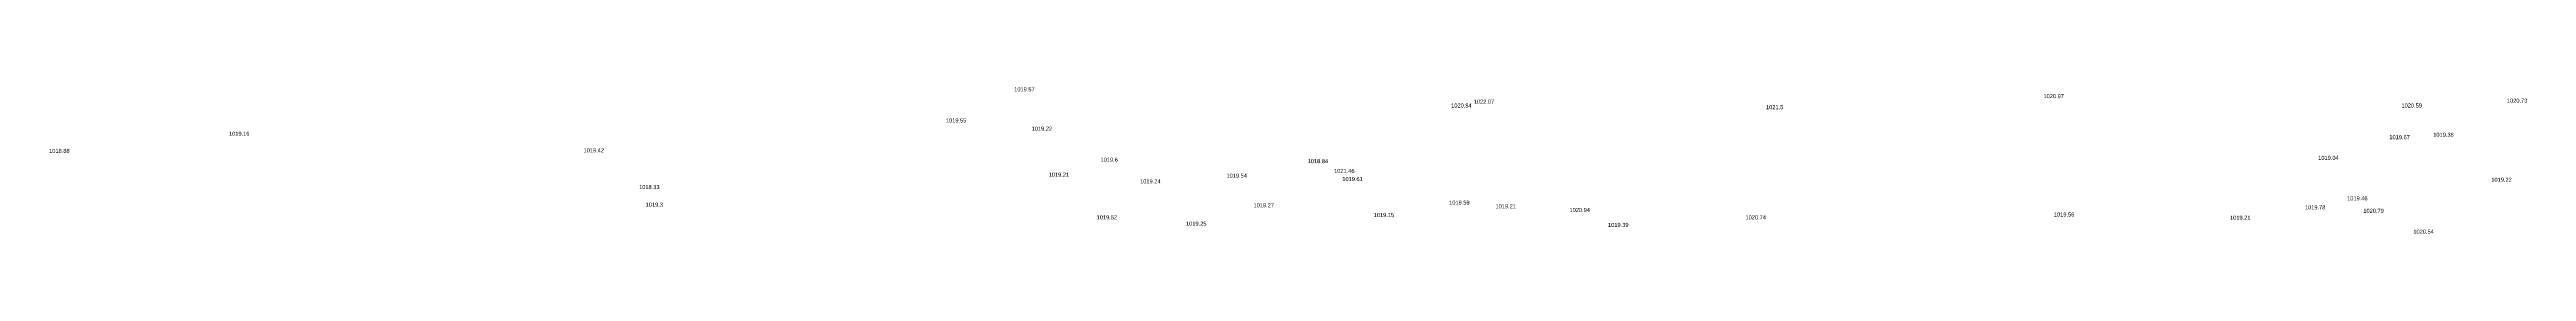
# Model space of a CAD drawing. Header units: inches. Extents: x 628884 to 629912, y 4519174 to 4520145.
# Drawn here: x 629163.5 to 629284.3, y 4519507.6 to 4519514.8 of the extents above; entities that cross this region are included whole.
import ezdxf

# ---------------------------------------------------------------- set-up
doc = ezdxf.new("R2010")
doc.units = ezdxf.units.IN
doc.header["$MEASUREMENT"] = 0

msp = doc.modelspace()

# ---------------------------------------------------------------- texts
for s, p in [('1019.57', (629210.56, 4519514.59, 1019.57)), ('1020.97', (629260.75, 4519514.26, 1020.97)), ('1019.55', (629207.23, 4519513.07, 1019.55)), ('1020.84', (629231.87, 4519513.8, 1020.84)), ('1022.07', (629232.97, 4519513.99, 1022.07)), ('1021.5', (629247.22, 4519513.72, 1021.5)), ('1020.59', (629278.21, 4519513.8, 1020.59)), ('1020.73', (629283.35, 4519514.04, 1020.73)), ('1019.16', (629172.27, 4519512.42, 1019.16)), ('1019.22', (629211.41, 4519512.67, 1019.22)), ('1019.67', (629277.62, 4519512.25, 1019.67)), ('1019.36', (629279.76, 4519512.37, 1019.36)), ('1018.88', (629163.5, 4519511.58, 1018.88)), ('1019.42', (629189.56, 4519511.61, 1019.42)), ('1019.6', (629214.77, 4519511.15, 1019.6)), ('1018.84', (629224.87, 4519511.08, 1018.84)), ('1021.46', (629226.16, 4519510.6, 1021.46)), ('1019.04', (629274.15, 4519511.24, 1019.04)), ('1018.33', (629192.27, 4519509.81, 1018.33)), ('1019.21', (629212.24, 4519510.42, 1019.21)), ('1019.24', (629216.7, 4519510.09, 1019.24)), ('1019.54', (629220.91, 4519510.37, 1019.54)), ('1019.61', (629226.56, 4519510.2, 1019.61)), ('1019.22', (629282.59, 4519510.17, 1019.22)), ('1019.3', (629192.59, 4519508.95, 1019.3)), ('1019.52', (629214.58, 4519508.33, 1019.52)), ('1019.27', (629222.23, 4519508.92, 1019.27)), ('1019.15', (629228.09, 4519508.44, 1019.15)), ('1019.59', (629231.77, 4519509.05, 1019.59)), ('1019.21', (629234.03, 4519508.87, 1019.21)), ('1020.94', (629237.64, 4519508.69, 1020.94)), ('1020.74', (629246.22, 4519508.33, 1020.74)), ('1019.56', (629261.26, 4519508.47, 1019.56)), ('1019.21', (629269.85, 4519508.31, 1019.21)), ('1019.78', (629273.5, 4519508.82, 1019.78)), ('1019.46', (629275.56, 4519509.26, 1019.46)), ('1020.79', (629276.35, 4519508.65, 1020.79)), ('1019.25', (629218.94, 4519508.02, 1019.25)), ('1019.39', (629239.52, 4519507.96, 1019.39)), ('1020.54', (629278.79, 4519507.63, 1020.54))]:
    msp.add_text(s, height=0.2).set_placement(p)

doc.saveas('drawing.dxf')
